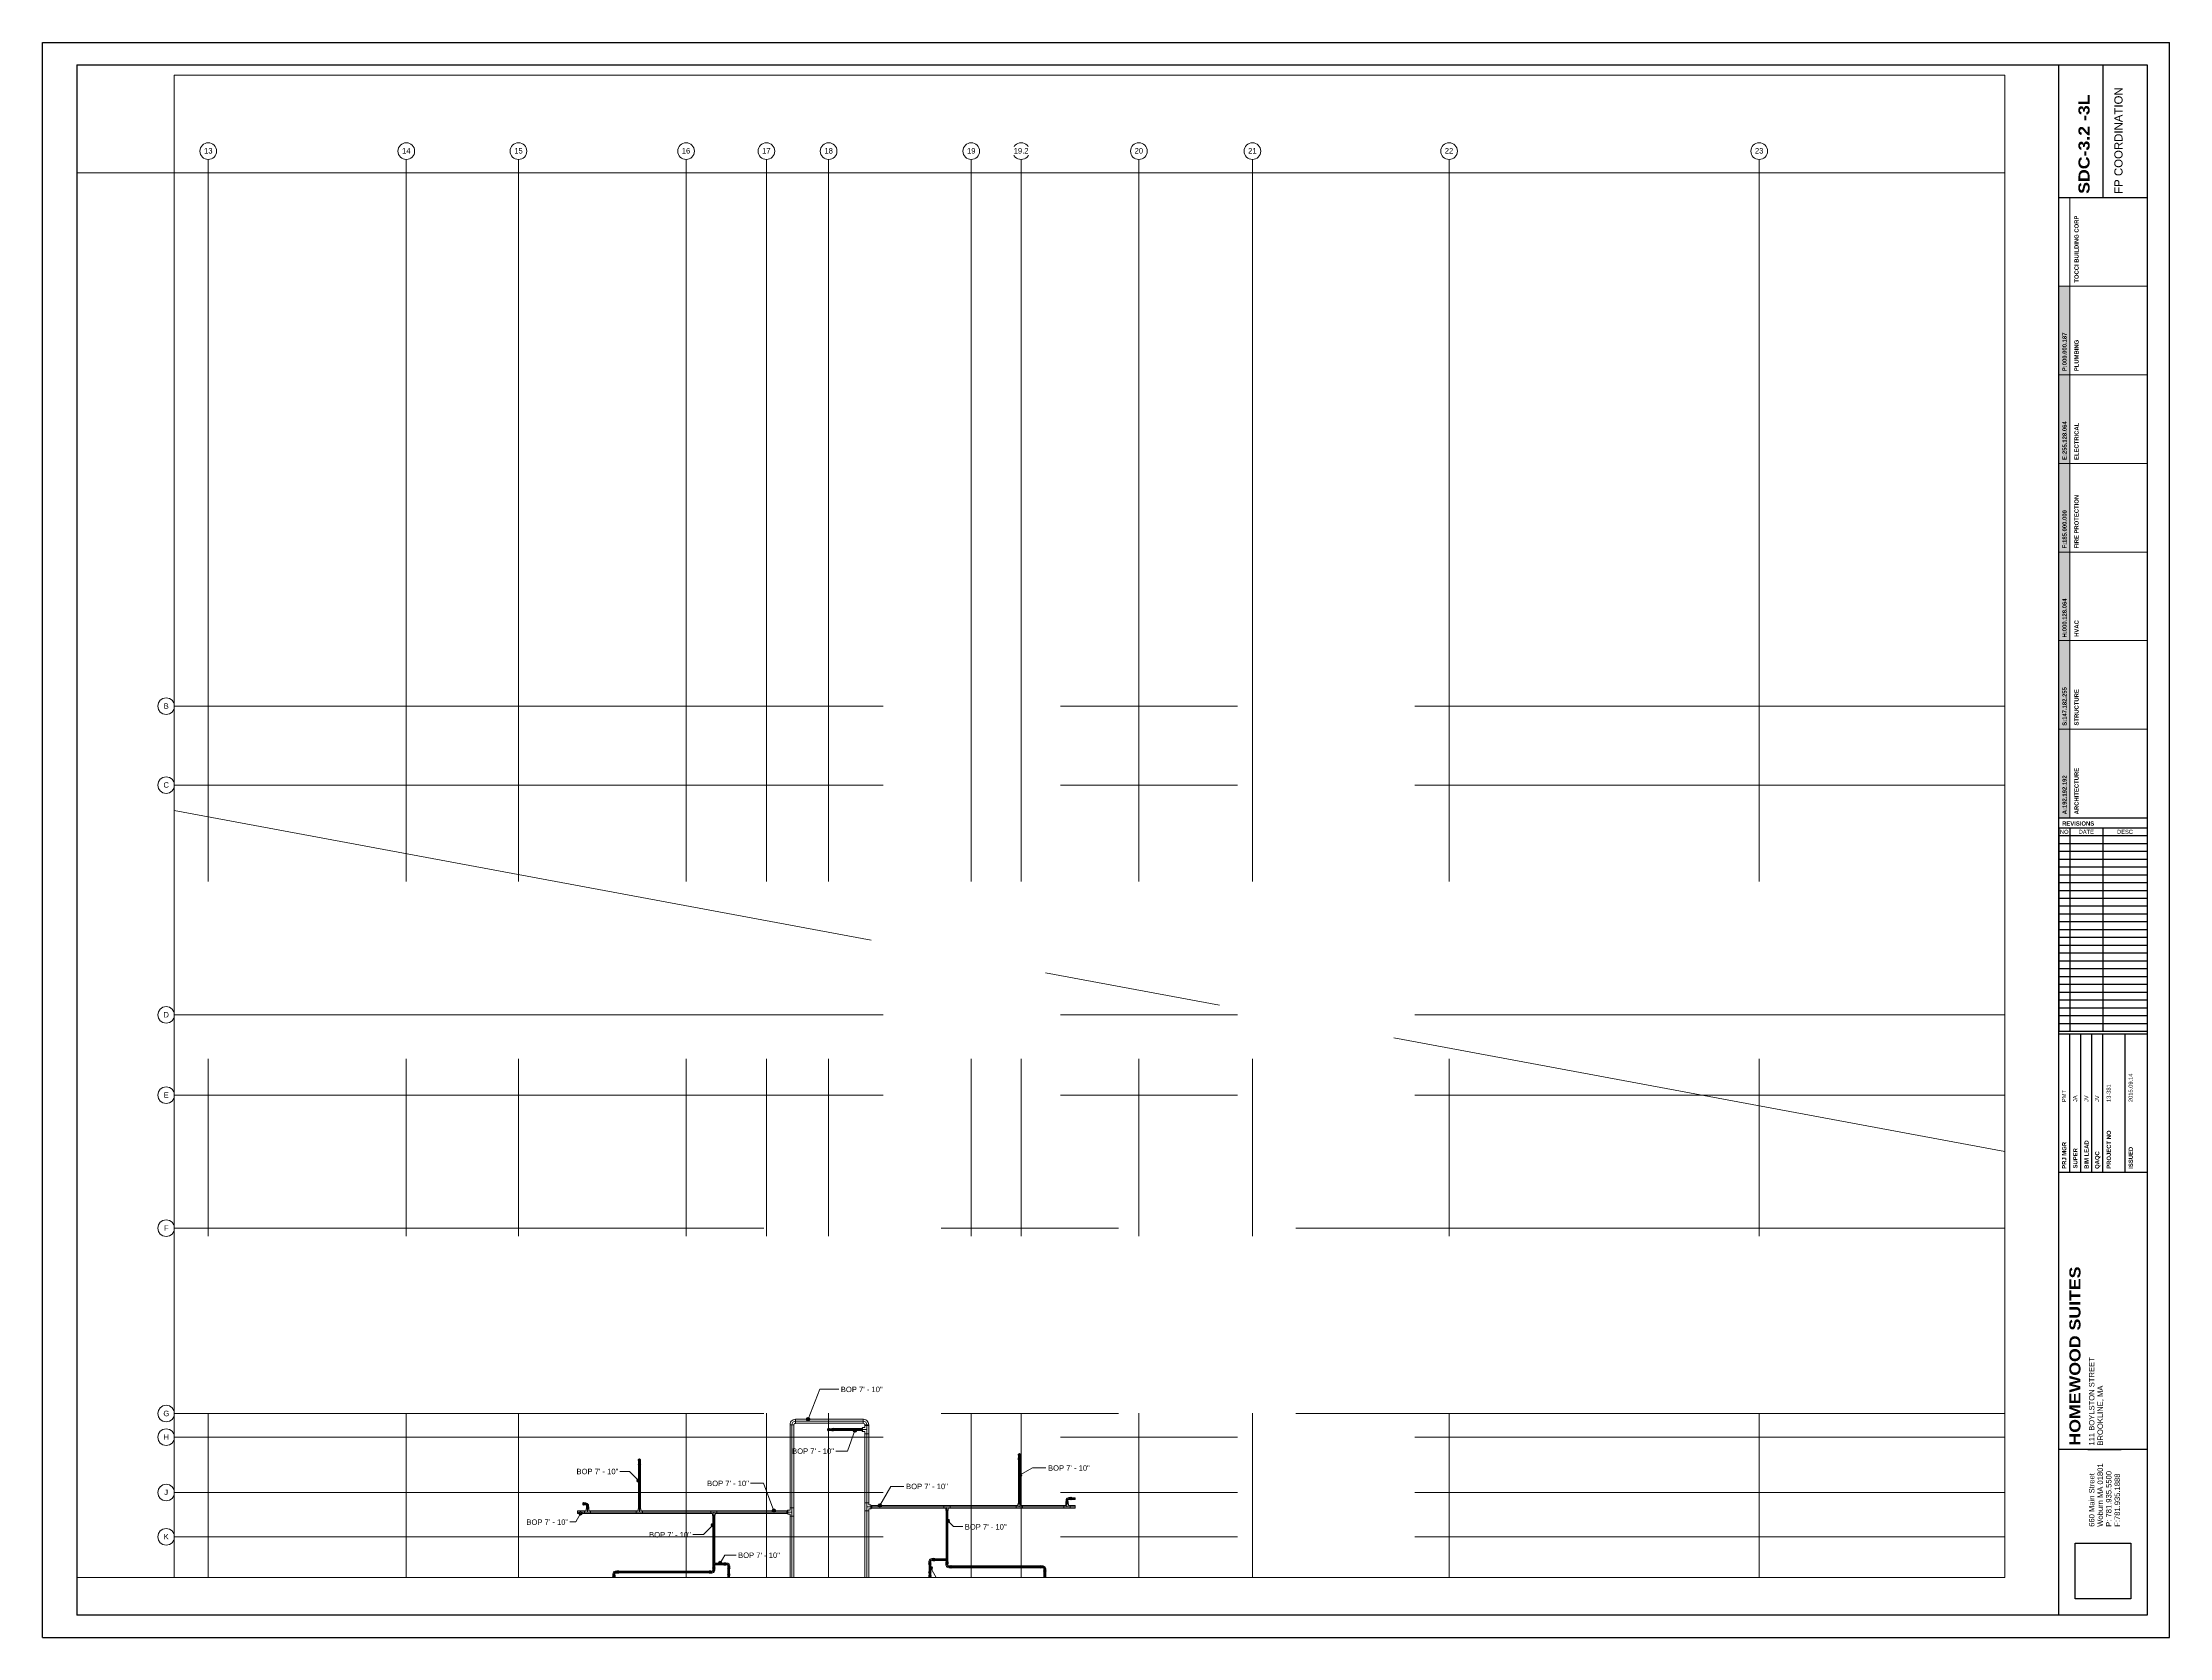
# Paper-space layout 'SDC - 0.0 - LL_A2' of a CAD drawing. Header units: inches. Extents: x -5.5 to 42.5, y -0.2 to 35.8.
# The model-space entities are those that its viewports show. They can reach past a viewport. Long polylines and large blocks are cut down to what shows.
import ezdxf

# ---------------------------------------------------------------- set-up
doc = ezdxf.new("R2010")
doc.units = ezdxf.units.IN
doc.header["$MEASUREMENT"] = 0
doc.linetypes.add('Grid Line', pattern=[0.875, 0.5, -0.125, 0.125, -0.125])
for name, color, linetype, lineweight in [('A-ANNO-NOTE', 250, 'Continuous', 9), ('G-ANNO-DIMS', 251, 'Continuous', 9), ('P-PIPE', 1, 'Continuous', 9), ('P-PIPE-CNTR', 1, 'Continuous', 9), ('S-GRID', 8, 'Continuous', 9), ('S-GRID-IDEN', 8, 'Continuous', 13)]:
    doc.layers.add(name, color=color, linetype=linetype, lineweight=lineweight)
doc.layers.add('VIEWPORT', color=7, linetype='Continuous', plot=False)
doc.layers.add('X - REF - ELEC', color=7, linetype='Continuous', true_color=0xff8040)
doc.styles.add('Arial', font='arial.ttf', dxfattribs={"height": 3.934132})
doc.styles.add('Arial Black', font='', dxfattribs={"height": 0.25})
doc.styles.add('Arial_1', font='arial.ttf', dxfattribs={"height": 5.901198})
doc.styles.add('Arial_2', font='arial.ttf', dxfattribs={"height": 0.092206})
doc.styles.add('Arial_B', font='arialbd.ttf', dxfattribs={"height": 0.095133})
doc.styles.get('Arial Black').set_extended_font_data('Arial Black')
picture_1 = doc.add_image_def('image1.jpg', size_in_pixel=(300, 300))

# ---------------------------------------------------------------- blocks, each defined once
blk = doc.blocks.new('Coordination Legend_36X48_2011 - Coordination Legend_36X48_2011-2112261-')
at = {"layer": 'A-ANNO-NOTE'}
for color, points in [(5, [(0, 10), (0, 12), (0.25, 12), (0.25, 10)]), (3, [(0, 4), (0, 6), (0.25, 6), (0.25, 4)]), (253, [(0, 2), (0.25, 2), (0.25, 0), (0, 0)])]:
    blk.add_hatch(color=color, dxfattribs=at).paths.add_polyline_path(points, flags=0)
at = {"layer": 'A-ANNO-NOTE', "true_color": 0xff8040, "transparency": 33554687}
blk.add_hatch(color=11, dxfattribs=at).paths.add_polyline_path([(0, 10), (0.25, 10), (0.25, 8), (0, 8)], flags=0)
at = {"layer": 'A-ANNO-NOTE', "true_color": 0xb90000}
blk.add_hatch(color=12, dxfattribs=at).paths.add_polyline_path([(0, 8), (0.25, 8), (0.25, 6), (0, 6)], flags=0)
at = {"layer": 'A-ANNO-NOTE', "true_color": 0x93b6ff}
blk.add_hatch(color=151, dxfattribs=at).paths.add_polyline_path([(0, 4), (0.25, 4), (0.25, 2), (0, 2)], flags=0)
at = {"layer": 'A-ANNO-NOTE'}
for p, q in [((0.25, 12), (0.25, 14)), ((0.25, 12), (0, 12)), ((0, 12), (0, 10)), ((0.25, 12), (2, 12)), ((0.25, 10), (0.25, 12)), ((0, 10), (0.25, 10)), ((0, 10), (0, 8)), ((0.25, 10), (0, 10)), ((0.25, 10), (2, 10)), ((0.25, 8), (0.25, 10)), ((0, 8), (0.25, 8)), ((0, 8), (0, 6)), ((0.25, 8), (0, 8)), ((0.25, 8), (2, 8)), ((0.25, 6), (0.25, 8)), ((0, 6), (0.25, 6)), ((0.25, 6), (0, 6)), ((0, 6), (0, 4)), ((0.25, 6), (2, 6)), ((0.25, 4), (0.25, 6)), ((0, 4), (0.25, 4)), ((0, 4), (0, 2)), ((0.25, 4), (0, 4)), ((0.25, 4), (2, 4)), ((0.25, 2), (0.25, 4)), ((0, 2), (0.25, 2)), ((0, 2), (0, 0)), ((0.25, 2), (0, 2)), ((0.25, 2), (2, 2)), ((0.25, 0), (0.25, 2)), ((0, 0), (0.25, 0))]:
    blk.add_line(p, q, dxfattribs=at)
at = {"layer": 'A-ANNO-NOTE', "char_height": 0.09513, "attachment_point": 1, "rotation": 90, "line_spacing_factor": 0.938532, "style": 'Arial_B'}
for s, insert, width in [('P:000.000.187', (0.085, 10.082), 1.008), ('E:255.128.064', (0.085, 8.078), 1.008), ('F:185.000.000', (0.085, 6.081), 1.00012), ('H:000.128.064', (0.085, 4.072), 1.017), ('S:147.182.255', (0.085, 2.079), 1.008), ('A:192.192.192', (0.085, 0.081), 1.01362)]:
    blk.add_mtext(s, dxfattribs=dict(at, insert=insert, width=width))
blk = doc.blocks.new('Elbow - Welded - Generic - Standard-1127339-THIRD LEVEL')
at = {"layer": 'P-PIPE'}
for p, q in [((-2.5, -1.4), (-2.5, 1.4)), ((-2.5, 1.4), (-2.5, -1.4)), ((1.4, 2.5), (-1.4, 2.5)), ((-1.4, 2.5), (1.4, 2.5))]:
    blk.add_line(p, q, dxfattribs=at)
at = {"layer": 'P-PIPE', "flags": 128}
for points in [[(-1.4, 2.5), (-1.5, 2.1), (-1.8, 1.7), (-2.2, 1.5), (-2.5, 1.4)], [(-2.5, -1.4), (-1.7, -1.3), (-0.9, -1.1), (-0.1, -0.6), (0.5, 0), (1, 0.7), (1.3, 1.5), (1.4, 2.3), (1.4, 2.5)]]:
    blk.add_lwpolyline(points, dxfattribs=at)
blk = doc.blocks.new('Victaulic-VicPress316-Elbow 90-45deg Style P568_P571 - Standard-V1-THIRD LEVEL')
at = {"layer": 'P-PIPE'}
for p, q in [((-3.2, 0.8), (-3.5, 0.8)), ((-3.5, 0.8), (-3.5, -0.8)), ((-3.5, -0.8), (-3.5, 0.8)), ((-2.2, 0.7), (-3.5, 0.7)), ((-3.5, -0.7), (-3.5, 0.7)), ((-3.5, 0.7), (-3.5, -0.7)), ((-3.2, -0.8), (-3.2, 0.8)), ((-3.2, 0.8), (-3.2, -0.8)), ((-2.4, 0.8), (-2.9, 0.8)), ((-2.9, -0.8), (-2.9, 0.8)), ((-2.9, 0.8), (-2.9, -0.8)), ((-1.4, 0.7), (-2.3, 0.7)), ((-2.3, 0), (-2.3, 0.7)), ((-2.3, 0.7), (-2.3, 0)), ((-2.2, -0.7), (-2.2, 0.7)), ((-2.2, 0.7), (-2.2, -0.7)), ((-0.8, 3.5), (-0.8, 3.2)), ((0.8, 3.5), (-0.8, 3.5)), ((-0.8, 3.5), (0.8, 3.5)), ((-0.8, 3.2), (0.8, 3.2)), ((0.8, 3.2), (-0.8, 3.2)), ((-0.8, 2.9), (-0.8, 2.4)), ((-0.8, 2.9), (0.8, 2.9)), ((0.8, 2.9), (-0.8, 2.9)), ((-0.7, 3.5), (-0.7, 2.2)), ((-0.7, 3.5), (0.7, 3.5)), ((0.7, 3.5), (-0.7, 3.5)), ((-0.7, 2.3), (-0.7, 1.4)), ((0, 2.3), (-0.7, 2.3)), ((-0.7, 2.3), (0, 2.3)), ((-0.7, 2.2), (0.7, 2.2)), ((0.7, 2.2), (-0.7, 2.2)), ((0, 2.3), (0.7, 2.3)), ((0.7, 2.3), (0, 2.3)), ((0, 1.4), (0, 2.3)), ((0.7, 2.2), (0.7, 3.5)), ((0.7, 1.4), (0.7, 2.3)), ((0.8, 3.2), (0.8, 3.5)), ((0.8, 2.4), (0.8, 2.9)), ((-3.5, -0.7), (-2.2, -0.7)), ((-3.5, -0.8), (-3.2, -0.8)), ((-2.9, -0.8), (-2.4, -0.8)), ((-2.3, 0), (-2.3, -0.7)), ((-2.3, -0.7), (-2.3, 0)), ((-1.4, 0), (-2.3, 0)), ((-2.3, -0.7), (-1.4, -0.7))]:
    blk.add_line(p, q, dxfattribs=at)
at = {"layer": 'P-PIPE', "flags": 128}
for points in [[(-3.2, 0.8), (-3.1, 0.9), (-3, 0.9), (-2.9, 0.8), (-2.9, 0.8)], [(-3.2, 0.8), (-3.2, 0.7), (-3.2, 0.4), (-3.2, 0.1), (-3.2, -0.3), (-3.2, -0.6), (-3.2, -0.8), (-3.2, -0.8)], [(-3.2, -0.8), (-3.2, -0.7), (-3.2, -0.4), (-3.2, -0.1), (-3.2, 0.3), (-3.2, 0.6), (-3.2, 0.8), (-3.2, 0.8)], [(-2.9, -0.8), (-2.9, -0.7), (-2.9, -0.4), (-2.9, -0.1), (-2.9, 0.3), (-2.9, 0.6), (-2.9, 0.8), (-2.9, 0.8)], [(-2.9, 0.8), (-2.9, 0.7), (-2.9, 0.4), (-2.9, 0.1), (-2.9, -0.3), (-2.9, -0.6), (-2.9, -0.8), (-2.9, -0.8)], [(-2.4, 0.8), (-2.2, 0.7), (-2.2, 0.7)], [(-0.7, 1.4), (-0.7, 1), (-1, 0.8), (-1.4, 0.7), (-1.4, 0.7)], [(-1.4, -0.7), (-0.8, -0.6), (-0.2, -0.3), (0.2, 0.1), (0.5, 0.7), (0.7, 1.3), (0.7, 1.4)], [(-0.8, 2.9), (-0.9, 3), (-0.9, 3.1), (-0.8, 3.2), (-0.8, 3.2)], [(0.8, 3.2), (0.7, 3.2), (0.4, 3.2), (0.1, 3.2), (-0.3, 3.2), (-0.6, 3.2), (-0.8, 3.2), (-0.8, 3.2)], [(-0.8, 3.2), (-0.7, 3.2), (-0.4, 3.2), (-0.1, 3.2), (0.3, 3.2), (0.6, 3.2), (0.8, 3.2), (0.8, 3.2)], [(-0.8, 2.9), (-0.7, 2.9), (-0.4, 2.9), (-0.1, 2.9), (0.3, 2.9), (0.6, 2.9), (0.8, 2.9), (0.8, 2.9)], [(0.8, 2.9), (0.7, 2.9), (0.4, 2.9), (0.1, 2.9), (-0.3, 2.9), (-0.6, 2.9), (-0.8, 2.9), (-0.8, 2.9)], [(-0.7, 2.2), (-0.8, 2.4), (-0.8, 2.4)], [(0.8, 2.4), (0.7, 2.2), (0.7, 2.2)], [(0.8, 3.2), (0.9, 3.1), (0.9, 3), (0.8, 2.9), (0.8, 2.9)], [(-2.9, -0.8), (-3, -0.9), (-3.1, -0.9), (-3.2, -0.8), (-3.2, -0.8)], [(-2.2, -0.7), (-2.4, -0.8), (-2.4, -0.8)]]:
    blk.add_lwpolyline(points, dxfattribs=at)
at = {"layer": 'P-PIPE'}
blk.add_arc((-1.4, 1.4), 1.39, 270, 0, dxfattribs=at)
blk = doc.blocks.new('Victaulic-VicPress316-Elbow 90-45deg Style P568_P571 - Standard-V2-THIRD LEVEL')
at = {"layer": 'P-PIPE'}
for p, q in [((-3203.8, 730.1), (-3203.8, 729.6)), ((-3203.8, 729.3), (-3203.8, 729)), ((-3203.7, 731.1), (-3203.7, 730.2)), ((-3203.7, 730.3), (-3203.7, 729)), ((-3203, 730.2), (-3203.7, 730.2)), ((-3203.7, 730.2), (-3203, 730.2)), ((-3203, 732.5), (-3203, 732.5)), ((-3203, 732.5), (-3203, 731.1)), ((-3203, 731.1), (-3203, 730.2)), ((-3203, 730.3), (-3203, 730.3)), ((-3203, 730.3), (-3203, 730.3)), ((-3202.4, 730.2), (-3203, 730.2)), ((-3203, 730.2), (-3202.4, 730.2)), ((-3203, 729.6), (-3203, 729.6)), ((-3203, 729.6), (-3203, 729.6)), ((-3203, 729.3), (-3203, 729.3)), ((-3203, 729.3), (-3203, 729.3)), ((-3203, 729), (-3203, 729)), ((-3203, 729), (-3203, 729)), ((-3203, 729), (-3203, 729)), ((-3203, 729), (-3203, 729)), ((-3202.4, 730.2), (-3202.4, 731.1)), ((-3202.4, 729), (-3202.4, 730.3)), ((-3202.3, 729.6), (-3202.3, 730.1)), ((-3202.3, 729), (-3202.3, 729.3))]:
    blk.add_line(p, q, dxfattribs=at)
at = {"layer": 'P-PIPE', "flags": 128}
for points in [[(-3203, 733.4), (-3203.4, 733.3), (-3203.8, 733.1), (-3203.9, 732.7), (-3203.9, 732.3), (-3203.7, 731.9), (-3203.4, 731.7), (-3203, 731.6)], [(-3203.8, 729.3), (-3203.9, 729.4), (-3203.9, 729.5), (-3203.8, 729.6), (-3203.8, 729.6)], [(-3203, 733.3), (-3203.4, 733.2), (-3203.7, 732.9), (-3203.8, 732.6), (-3203.7, 732.2), (-3203.5, 731.9), (-3203.2, 731.7), (-3203, 731.7)], [(-3203.8, 730.1), (-3203.7, 730.3), (-3203.7, 730.3)], [(-3203.8, 729.6), (-3203.7, 729.6), (-3203.5, 729.6), (-3203.1, 729.6), (-3203, 729.6)], [(-3203, 729.6), (-3203.4, 729.6), (-3203.7, 729.6), (-3203.8, 729.6), (-3203.8, 729.6)], [(-3203.8, 729.3), (-3203.7, 729.3), (-3203.5, 729.3), (-3203.1, 729.3), (-3203, 729.3)], [(-3203, 729.3), (-3203.4, 729.3), (-3203.7, 729.3), (-3203.8, 729.3), (-3203.8, 729.3)], [(-3203.7, 732.5), (-3203.7, 732.4), (-3203.7, 732.1), (-3203.7, 731.7), (-3203.7, 731.2), (-3203.7, 731.1)], [(-3203, 731.6), (-3202.6, 731.7), (-3202.3, 731.9), (-3202.2, 732.3), (-3202.2, 732.7), (-3202.3, 733.1), (-3202.7, 733.3), (-3203, 733.4)], [(-3203, 731.7), (-3202.7, 731.8), (-3202.4, 732.1), (-3202.3, 732.4), (-3202.3, 732.8), (-3202.6, 733.1), (-3202.9, 733.2), (-3203, 733.3)], [(-3202.3, 729.6), (-3202.4, 729.6), (-3202.6, 729.6), (-3203, 729.6), (-3203, 729.6)], [(-3203, 729.6), (-3202.7, 729.6), (-3202.4, 729.6), (-3202.3, 729.6), (-3202.3, 729.6)], [(-3202.3, 729.3), (-3202.4, 729.3), (-3202.6, 729.3), (-3203, 729.3), (-3203, 729.3)], [(-3203, 729.3), (-3202.7, 729.3), (-3202.4, 729.3), (-3202.3, 729.3), (-3202.3, 729.3)], [(-3202.4, 731.1), (-3202.4, 731.6), (-3202.4, 732), (-3202.4, 732.3), (-3202.4, 732.5), (-3202.4, 732.5)], [(-3202.4, 730.3), (-3202.3, 730.1), (-3202.3, 730.1)], [(-3202.3, 729.6), (-3202.2, 729.5), (-3202.1, 729.4), (-3202.3, 729.3), (-3202.3, 729.3)]]:
    blk.add_lwpolyline(points, dxfattribs=at)
at = {"layer": 'P-PIPE'}
for radius, start, end in [(0.767, 90, 270), (0.767, 90, 270), (0.767, 90, 270), (0.658, 90, 270), (0.658, 90, 270), (0.658, 90, 180), (0.658, 180, 270), (0.766, 270, 90), (0.766, 270, 90), (0.766, 270, 90), (0.658, 270, 90), (0.657, 270, 90), (0.658, 0, 90), (0.658, 270, 0)]:
    blk.add_arc((-3203, 732.5), radius, start, end, dxfattribs=at)
blk = doc.blocks.new('Victaulic-VicPress316-Elbow 90-45deg Style P568_P571 - Standard-V11-THIRD LEVEL')
at = {"layer": 'P-PIPE'}
for p, q in [((-3.2, 0.8), (-3.5, 0.8)), ((-3.5, 0.8), (-3.5, -0.8)), ((-3.5, -0.8), (-3.5, 0.8)), ((-2.2, 0.7), (-3.5, 0.7)), ((-3.5, -0.7), (-3.5, 0.7)), ((-3.5, 0.7), (-3.5, -0.7)), ((-3.2, -0.8), (-3.2, 0.8)), ((-3.2, 0.8), (-3.2, -0.8)), ((-2.4, 0.8), (-2.9, 0.8)), ((-2.9, -0.8), (-2.9, 0.8)), ((-2.9, 0.8), (-2.9, -0.8)), ((-1.4, 0.7), (-2.3, 0.7)), ((-2.3, 0), (-2.3, 0.7)), ((-2.3, 0.7), (-2.3, 0)), ((-2.3, 0), (-2.3, -0.7)), ((-2.3, -0.7), (-2.3, 0)), ((-1.4, 0), (-2.3, 0)), ((-2.2, -0.7), (-2.2, 0.7)), ((-2.2, 0.7), (-2.2, -0.7)), ((-3.5, -0.7), (-2.2, -0.7)), ((-3.5, -0.8), (-3.2, -0.8)), ((-2.9, -0.8), (-2.4, -0.8)), ((-2.3, -0.7), (-1.4, -0.7)), ((-0.8, -2.4), (-0.8, -2.9)), ((0.8, -2.9), (-0.8, -2.9)), ((-0.8, -2.9), (0.8, -2.9)), ((-0.8, -3.2), (-0.8, -3.5)), ((0.8, -3.2), (-0.8, -3.2)), ((-0.8, -3.2), (0.8, -3.2)), ((-0.8, -3.5), (0.8, -3.5)), ((0.8, -3.5), (-0.8, -3.5)), ((-0.7, -1.4), (-0.7, -2.3)), ((-0.7, -2.2), (-0.7, -3.5)), ((0.7, -2.2), (-0.7, -2.2)), ((-0.7, -2.2), (0.7, -2.2)), ((0, -2.3), (-0.7, -2.3)), ((-0.7, -2.3), (0, -2.3)), ((0.7, -3.5), (-0.7, -3.5)), ((-0.7, -3.5), (0.7, -3.5)), ((0, -1.4), (0, -2.3)), ((0, -2.3), (0.7, -2.3)), ((0.7, -2.3), (0, -2.3)), ((0.7, -2.3), (0.7, -1.4)), ((0.7, -3.5), (0.7, -2.2)), ((0.8, -2.9), (0.8, -2.4)), ((0.8, -3.5), (0.8, -3.2))]:
    blk.add_line(p, q, dxfattribs=at)
at = {"layer": 'P-PIPE', "flags": 128}
for points in [[(-3.2, 0.8), (-3.1, 0.9), (-3, 0.9), (-2.9, 0.8), (-2.9, 0.8)], [(-3.2, 0.8), (-3.2, 0.7), (-3.2, 0.4), (-3.2, 0.1), (-3.2, -0.3), (-3.2, -0.6), (-3.2, -0.8), (-3.2, -0.8)], [(-3.2, -0.8), (-3.2, -0.7), (-3.2, -0.4), (-3.2, -0.1), (-3.2, 0.3), (-3.2, 0.6), (-3.2, 0.8), (-3.2, 0.8)], [(-2.9, -0.8), (-2.9, -0.7), (-2.9, -0.4), (-2.9, -0.1), (-2.9, 0.3), (-2.9, 0.6), (-2.9, 0.8), (-2.9, 0.8)], [(-2.9, 0.8), (-2.9, 0.7), (-2.9, 0.4), (-2.9, 0.1), (-2.9, -0.3), (-2.9, -0.6), (-2.9, -0.8), (-2.9, -0.8)], [(-2.4, 0.8), (-2.2, 0.7), (-2.2, 0.7)], [(0.7, -1.4), (0.6, -0.8), (0.3, -0.2), (-0.1, 0.2), (-0.7, 0.5), (-1.3, 0.7), (-1.4, 0.7)], [(-2.9, -0.8), (-3, -0.9), (-3.1, -0.9), (-3.2, -0.8), (-3.2, -0.8)], [(-2.2, -0.7), (-2.4, -0.8), (-2.4, -0.8)], [(-1.4, -0.7), (-1, -0.7), (-0.8, -1), (-0.7, -1.4), (-0.7, -1.4)], [(-0.8, -3.2), (-0.9, -3.1), (-0.9, -3), (-0.8, -2.9), (-0.8, -2.9)], [(-0.8, -2.4), (-0.7, -2.2), (-0.7, -2.2)], [(0.8, -2.9), (0.7, -2.9), (0.4, -2.9), (0.1, -2.9), (-0.3, -2.9), (-0.6, -2.9), (-0.8, -2.9), (-0.8, -2.9)], [(-0.8, -2.9), (-0.7, -2.9), (-0.4, -2.9), (-0.1, -2.9), (0.3, -2.9), (0.6, -2.9), (0.8, -2.9), (0.8, -2.9)], [(-0.8, -3.2), (-0.7, -3.2), (-0.4, -3.2), (-0.1, -3.2), (0.3, -3.2), (0.6, -3.2), (0.8, -3.2), (0.8, -3.2)], [(0.8, -3.2), (0.7, -3.2), (0.4, -3.2), (0.1, -3.2), (-0.3, -3.2), (-0.6, -3.2), (-0.8, -3.2), (-0.8, -3.2)], [(0.7, -2.2), (0.8, -2.4), (0.8, -2.4)], [(0.8, -2.9), (0.9, -3), (0.9, -3.1), (0.8, -3.2), (0.8, -3.2)]]:
    blk.add_lwpolyline(points, dxfattribs=at)
at = {"layer": 'P-PIPE'}
blk.add_arc((-1.4, -1.4), 1.39, 360, 90, dxfattribs=at)
blk = doc.blocks.new('Grid - 3_16_-139788-THIRD LEVEL')
at = {"layer": 'S-GRID-IDEN'}
blk.add_circle((0, 0), 0.188, dxfattribs=at)

msp = doc.modelspace()

# ---------------------------------------------------------------- linework, layer by layer
at = {"layer": 'G-ANNO-DIMS'}
for p, q in [((-1922.9, 825), (-1914.3, 846.7)), ((-1914.3, 846.7), (-1900.7, 846.7)), ((-1889, 816.8), (-1894.3, 802)), ((-1894.3, 802), (-1902.9, 802)), ((-2051.8, 787.3), (-2058.7, 787.3)), ((-2045.3, 780.7), (-2051.8, 787.3)), ((-1769.7, 784.7), (-1760.7, 789.9)), ((-1760.7, 789.9), (-1751.1, 789.9)), ((-1955.1, 778.7), (-1964.4, 778.7)), ((-1947.5, 758.9), (-1955.1, 778.7)), ((-1871, 762.6), (-1863, 776.5)), ((-1863, 776.5), (-1853.6, 776.5)), ((-2087.2, 757), (-2090.7, 750.8)), ((-2090.7, 750.8), (-2094.8, 750.8)), ((-1998.5, 741.7), (-2006.2, 741.7)), ((-1991.6, 748.5), (-1998.5, 741.7)), ((-1821.9, 751.5), (-1817.8, 747.4)), ((-1817.8, 747.4), (-1811.2, 747.4)), ((-1986.3, 721.1), (-1983, 726.8)), ((-1983, 726.8), (-1974.9, 726.8)), ((-1834.2, 717.3), (-1823.9, 699.5))]:
    msp.add_line(p, q, dxfattribs=at)
at = {"layer": 'G-ANNO-DIMS', "lineweight": 50}
for centre in [(-1922.9, 825), (-1889, 816.8), (-1769.7, 784.7), (-2045.3, 780.7), (-2087.2, 757), (-1947.5, 758.9), (-1871, 762.6), (-1991.6, 748.5), (-1821.9, 751.5), (-1986.3, 721.1), (-1834.2, 717.3)]:
    msp.add_circle(centre, 1, dxfattribs=at)
at = {"layer": 'P-PIPE'}
for p, q in [((-1935.9, 821), (-1935.9, 760.9)), ((-1935.9, 821), (-1933.1, 821)), ((-1933.1, 760.9), (-1933.1, 821)), ((-1883, 825), (-1932, 825)), ((-1932, 822.1), (-1932, 825)), ((-1932, 822.1), (-1883, 822.1)), ((-1884.1, 818.2), (-1905.7, 818.2)), ((-1905.7, 818.2), (-1905.7, 816.8)), ((-1905.7, 816.8), (-1884.1, 816.8)), ((-1883.5, 818.8), (-1884.1, 818.1)), ((-1884.1, 818.2), (-1884.1, 816.8)), ((-1884.1, 816.9), (-1883.5, 816.2)), ((-1881.9, 818.9), (-1883.5, 818.9)), ((-1883.5, 816.1), (-1883.5, 818.9)), ((-1883.5, 818.9), (-1883.5, 816.1)), ((-1883.5, 816.1), (-1881.9, 816.1)), ((-1883, 822.1), (-1883, 825)), ((-1881.9, 821), (-1881.9, 820.5)), ((-1881.9, 821), (-1879.1, 821)), ((-1881.9, 820.5), (-1881.9, 818.9)), ((-1881.9, 820.5), (-1879.1, 820.5)), ((-1879.1, 820.5), (-1881.9, 820.5)), ((-1881.9, 820.5), (-1879.1, 820.5)), ((-1881.9, 816.1), (-1881.9, 814.5)), ((-1881.9, 814.5), (-1881.9, 764.6)), ((-1881.9, 814.5), (-1879.1, 814.5)), ((-1881.9, 814.5), (-1879.1, 814.5)), ((-1879.1, 814.5), (-1881.9, 814.5)), ((-1879.1, 820.5), (-1879.1, 821)), ((-1879.1, 814.5), (-1879.1, 820.5)), ((-1879.1, 764.6), (-1879.1, 814.5)), ((-2045.3, 793.1), (-2045.3, 760.6)), ((-2045.3, 793.1), (-2044, 793.1)), ((-2044, 760.6), (-2044, 793.1)), ((-1771, 796.8), (-1771, 764.3)), ((-1771, 796.8), (-1769.7, 796.8)), ((-1769.7, 764.3), (-1769.7, 796.8)), ((-1729.9, 768.3), (-1733.5, 768.3)), ((-1733.5, 767), (-1733.5, 768.3)), ((-1729.9, 767), (-1729.9, 768.3)), ((-2084.4, 758.9), (-2089.5, 758.9)), ((-2089.5, 757), (-2089.5, 758.9)), ((-2089.5, 757), (-2084.4, 757)), ((-2084.5, 764.6), (-2085.1, 764.6)), ((-2085.1, 763.3), (-2085.1, 764.6)), ((-2085.1, 763.3), (-2084.5, 763.3)), ((-2084.5, 763.3), (-2084.5, 764.6)), ((-2083.1, 758.9), (-2084.4, 758.9)), ((-2084.4, 758.9), (-2084.4, 757)), ((-2084.4, 757), (-2084.4, 758.9)), ((-2084.4, 757), (-2084.4, 758.9)), ((-2084.4, 757), (-2079.9, 757)), ((-2083.1, 760.2), (-2083.1, 758.9)), ((-2081.2, 760.2), (-2083.1, 760.2)), ((-2083.1, 760.2), (-2081.2, 760.2)), ((-2082.7, 760.6), (-2082.9, 760.2)), ((-2082.8, 761.6), (-2082.8, 760.6)), ((-2082.8, 761.6), (-2081.5, 761.6)), ((-2082.8, 760.6), (-2081.5, 760.6)), ((-2081.3, 760.2), (-2081.6, 760.6)), ((-2081.5, 760.6), (-2081.5, 761.6)), ((-2081.2, 758.9), (-2081.2, 760.2)), ((-2079.9, 758.9), (-2081.2, 758.9)), ((-2079.9, 758.9), (-2079.9, 757)), ((-2079.9, 757), (-2079.9, 758.9)), ((-2046.9, 758.9), (-2079.9, 758.9)), ((-2079.9, 757), (-2079.9, 758.9)), ((-2079.9, 757), (-2046.9, 757)), ((-2045.6, 758.9), (-2046.9, 758.9)), ((-2046.9, 758.9), (-2046.9, 757)), ((-2046.9, 757), (-2046.9, 758.9)), ((-2046.9, 757), (-2046.9, 758.9)), ((-2046.9, 757), (-2042.4, 757)), ((-2045.6, 760.2), (-2045.6, 758.9)), ((-2043.7, 760.2), (-2045.6, 760.2)), ((-2045.6, 760.2), (-2043.7, 760.2)), ((-2045.2, 760.6), (-2045.4, 760.2)), ((-2045.3, 760.6), (-2044, 760.6)), ((-2043.8, 760.2), (-2044.1, 760.6)), ((-2043.7, 758.9), (-2043.7, 760.2)), ((-2042.4, 758.9), (-2043.7, 758.9)), ((-2042.4, 758.9), (-2042.4, 757)), ((-2042.4, 757), (-2042.4, 758.9)), ((-1993.2, 758.9), (-2042.4, 758.9)), ((-2042.4, 757), (-2042.4, 758.9)), ((-2042.4, 757), (-1993.2, 757)), ((-1988.7, 758.9), (-1993.2, 758.9)), ((-1993.2, 757), (-1993.2, 758.9)), ((-1993.2, 758.9), (-1993.2, 757)), ((-1993.2, 757), (-1993.2, 758.9)), ((-1993.2, 757), (-1991.9, 757)), ((-1991.9, 757), (-1991.9, 755.7)), ((-1990, 755.7), (-1991.9, 755.7)), ((-1991.9, 755.7), (-1990, 755.7)), ((-1991.8, 755.7), (-1991.5, 755.3)), ((-1991.6, 755.3), (-1991.6, 721.9)), ((-1990.3, 755.3), (-1991.6, 755.3)), ((-1990.4, 755.3), (-1990.1, 755.7)), ((-1990.3, 721.9), (-1990.3, 755.3)), ((-1990, 757), (-1988.7, 757)), ((-1990, 755.7), (-1990, 757)), ((-1938.1, 758.9), (-1988.7, 758.9)), ((-1988.7, 757), (-1988.7, 758.9)), ((-1988.7, 757), (-1988.7, 758.9)), ((-1988.7, 758.9), (-1988.7, 757)), ((-1988.7, 757), (-1938.1, 757)), ((-1937.5, 759.2), (-1938.1, 758.7)), ((-1938.1, 757), (-1938.1, 758.9)), ((-1938.1, 757.1), (-1937.5, 756.6)), ((-1935.9, 759.4), (-1937.5, 759.4)), ((-1937.5, 759.4), (-1937.5, 756.5)), ((-1937.5, 756.5), (-1937.5, 759.4)), ((-1937.5, 756.5), (-1935.9, 756.5)), ((-1935.9, 760.9), (-1933.1, 760.9)), ((-1935.9, 760.9), (-1935.9, 759.4)), ((-1935.9, 760.9), (-1933.1, 760.9)), ((-1933.1, 760.9), (-1935.9, 760.9)), ((-1935.9, 756.5), (-1935.9, 754.9)), ((-1935.9, 754.9), (-1933.1, 754.9)), ((-1933.1, 754.9), (-1935.9, 754.9)), ((-1935.9, 754.9), (-1935.9, 622.3)), ((-1935.9, 754.9), (-1933.1, 754.9)), ((-1933.1, 754.9), (-1933.1, 760.9)), ((-1933.1, 622.3), (-1933.1, 754.9)), ((-1881.9, 764.6), (-1881.9, 758.7)), ((-1879.1, 764.6), (-1881.9, 764.6)), ((-1881.9, 764.6), (-1879.1, 764.6)), ((-1881.9, 764.6), (-1879.1, 764.6)), ((-1879.1, 758.7), (-1881.9, 758.7)), ((-1881.9, 758.7), (-1879.1, 758.7)), ((-1881.9, 758.7), (-1881.9, 674.7)), ((-1881.9, 758.7), (-1879.1, 758.7)), ((-1879.1, 763.1), (-1879.1, 764.6)), ((-1877.5, 763.1), (-1879.1, 763.1)), ((-1879.1, 758.7), (-1879.1, 760.2)), ((-1879.1, 760.2), (-1877.5, 760.2)), ((-1879.1, 674.7), (-1879.1, 758.7)), ((-1877.5, 760.2), (-1877.5, 763.1)), ((-1877.5, 763.1), (-1877.5, 760.2)), ((-1876.9, 762.5), (-1877.5, 763)), ((-1877.5, 760.3), (-1876.9, 760.8)), ((-1824.8, 762.6), (-1876.9, 762.6)), ((-1876.9, 762.6), (-1876.9, 760.7)), ((-1876.9, 760.7), (-1824.8, 760.7)), ((-1824.8, 762.6), (-1824.8, 760.7)), ((-1820.3, 762.6), (-1824.8, 762.6)), ((-1824.8, 760.7), (-1824.8, 762.6)), ((-1824.8, 762.6), (-1824.8, 760.7)), ((-1824.8, 760.7), (-1823.5, 760.7)), ((-1823.5, 760.7), (-1823.5, 759.4)), ((-1823.5, 759.4), (-1821.6, 759.4)), ((-1821.6, 759.4), (-1823.5, 759.4)), ((-1823.4, 759.4), (-1823.1, 759)), ((-1823.2, 759), (-1823.2, 725.1)), ((-1823.2, 759), (-1821.9, 759)), ((-1822, 759), (-1821.7, 759.4)), ((-1821.9, 725.1), (-1821.9, 759)), ((-1821.6, 760.7), (-1820.3, 760.7)), ((-1821.6, 759.4), (-1821.6, 760.7)), ((-1820.3, 760.7), (-1820.3, 762.6)), ((-1820.3, 762.6), (-1820.3, 760.7)), ((-1772.6, 762.6), (-1820.3, 762.6)), ((-1820.3, 762.6), (-1820.3, 760.7)), ((-1820.3, 760.7), (-1772.6, 760.7)), ((-1771.3, 762.6), (-1772.6, 762.6)), ((-1772.6, 762.6), (-1772.6, 760.7)), ((-1772.6, 760.7), (-1772.6, 762.6)), ((-1772.6, 762.6), (-1772.6, 760.7)), ((-1772.6, 760.7), (-1768.1, 760.7)), ((-1771.3, 763.9), (-1771.3, 762.6)), ((-1771.3, 763.9), (-1769.4, 763.9)), ((-1769.4, 763.9), (-1771.3, 763.9)), ((-1770.9, 764.3), (-1771.2, 763.9)), ((-1771, 764.3), (-1769.7, 764.3)), ((-1769.6, 763.9), (-1769.8, 764.3)), ((-1769.4, 762.6), (-1769.4, 763.9)), ((-1768.1, 762.6), (-1769.4, 762.6)), ((-1768.1, 762.6), (-1768.1, 760.7)), ((-1768.1, 760.7), (-1768.1, 762.6)), ((-1738.1, 762.6), (-1768.1, 762.6)), ((-1768.1, 762.6), (-1768.1, 760.7)), ((-1768.1, 760.7), (-1738.1, 760.7)), ((-1736.8, 762.6), (-1738.1, 762.6)), ((-1738.1, 762.6), (-1738.1, 760.7)), ((-1738.1, 760.7), (-1738.1, 762.6)), ((-1738.1, 762.6), (-1738.1, 760.7)), ((-1738.1, 760.7), (-1733.6, 760.7)), ((-1736.8, 763.9), (-1736.8, 762.6)), ((-1736.8, 763.9), (-1734.9, 763.9)), ((-1734.9, 763.9), (-1736.8, 763.9)), ((-1736.4, 764.3), (-1736.7, 763.9)), ((-1736.5, 765.3), (-1736.5, 764.3)), ((-1736.5, 765.3), (-1735.2, 765.3)), ((-1736.5, 764.3), (-1735.2, 764.3)), ((-1735.1, 763.9), (-1735.3, 764.3)), ((-1735.2, 764.3), (-1735.2, 765.3)), ((-1734.9, 762.6), (-1734.9, 763.9)), ((-1733.6, 762.6), (-1734.9, 762.6)), ((-1733.6, 762.6), (-1733.6, 760.7)), ((-1733.6, 760.7), (-1733.6, 762.6)), ((-1729.9, 762.6), (-1733.6, 762.6)), ((-1733.6, 762.6), (-1733.6, 760.7)), ((-1733.6, 760.7), (-1729.9, 760.7)), ((-1733.5, 767), (-1729.9, 767)), ((-1729.9, 762.6), (-1729.9, 760.7)), ((-1990.3, 721.9), (-1991.6, 721.9)), ((-1991.6, 721.9), (-1991.6, 718.9)), ((-1990.3, 721.9), (-1991.6, 721.9)), ((-1991.6, 721.9), (-1990.3, 721.9)), ((-1990.3, 721.1), (-1990.3, 721.9)), ((-1824.1, 724.2), (-1832.5, 724.2)), ((-1832.5, 724.2), (-1832.5, 722.9)), ((-1832.5, 722.9), (-1824.1, 722.9)), ((-1823.2, 724.2), (-1824.1, 724.2)), ((-1824.1, 724.2), (-1824.1, 722.9)), ((-1824.1, 722.9), (-1824.1, 724.2)), ((-1824.1, 724.2), (-1824.1, 722.9)), ((-1824.1, 722.9), (-1823.2, 722.9)), ((-1823.2, 725.1), (-1821.9, 725.1)), ((-1823.2, 725.1), (-1823.2, 724.2)), ((-1823.2, 725.1), (-1821.9, 725.1)), ((-1821.9, 725.1), (-1823.2, 725.1)), ((-1823.2, 722.9), (-1823.2, 722.1)), ((-1823.2, 722.1), (-1821.9, 722.1)), ((-1821.9, 722.1), (-1823.2, 722.1)), ((-1823.2, 722.1), (-1823.2, 720.7)), ((-1821.9, 722.1), (-1823.2, 722.1)), ((-1821.9, 722.1), (-1821.9, 725.1)), ((-1821.9, 720.7), (-1821.9, 722.1)), ((-2063.8, 712.3), (-2063.8, 654.4)), ((-2063.8, 712.3), (-2062.5, 712.3)), ((-2062.5, 654.4), (-2062.5, 712.3)), ((-1993.3, 715.3), (-2060.8, 715.3)), ((-2060.8, 715.3), (-2060.8, 714)), ((-2060.8, 714), (-1993.3, 714)), ((-1993.3, 715.3), (-1993.3, 714)), ((-1990.3, 718.9), (-1991.6, 718.9)), ((-1991.6, 718.9), (-1990.3, 718.9)), ((-1991.6, 718.9), (-1991.6, 717)), ((-1990.3, 718.9), (-1991.6, 718.9)), ((-1990.3, 717), (-1991.6, 717)), ((-1989.5, 721.1), (-1990.3, 721.1)), ((-1990.3, 718.9), (-1990.3, 719.8)), ((-1990.3, 719.8), (-1989.5, 719.8)), ((-1990.3, 717), (-1990.3, 718.9)), ((-1989.5, 721.1), (-1989.5, 719.8)), ((-1989.5, 719.8), (-1989.5, 721.1)), ((-1982.5, 721.1), (-1989.5, 721.1)), ((-1989.5, 719.8), (-1989.5, 721.1)), ((-1989.5, 719.8), (-1982.5, 719.8)), ((-1982.5, 719.8), (-1982.5, 721.1)), ((-1980.8, 718.1), (-1980.8, 712.3)), ((-1979.5, 718.1), (-1980.8, 718.1)), ((-1979.5, 712.3), (-1980.8, 712.3)), ((-1979.5, 712.3), (-1979.5, 718.1)), ((-1835.5, 721.2), (-1835.5, 714)), ((-1834.2, 721.2), (-1835.5, 721.2)), ((-1834.2, 714), (-1835.5, 714)), ((-1834.2, 714), (-1834.2, 721.2)), ((-1821.9, 720.7), (-1823.2, 720.7)), ((-1754.2, 719), (-1820.2, 719)), ((-1820.2, 717.7), (-1820.2, 719)), ((-1820.2, 717.7), (-1754.2, 717.7)), ((-1754.2, 717.7), (-1754.2, 719)), ((-1752.5, 716), (-1752.5, 658.1)), ((-1752.5, 716), (-1751.2, 716)), ((-1751.2, 658.1), (-1751.2, 716))]:
    msp.add_line(p, q, dxfattribs=at)
for centre, radius, start, end in [((-1908, 817.5), 0.657, 0, 180), ((-1908, 817.5), 0.658, 180, 0), ((-1908, 817.2), 0.329, 90, 270), ((-1908, 817.8), 0.329, 270, 90), ((-1770.4, 799.2), 0.658, 0, 180), ((-1770.4, 799.2), 0.657, 180, 0), ((-1770.4, 798.8), 0.329, 90, 270), ((-1770.4, 799.5), 0.329, 270, 90), ((-2044.6, 795.4), 0.658, 0, 180), ((-2044.6, 795.4), 0.657, 180, 0), ((-2044.6, 795.1), 0.329, 90, 270), ((-2044.6, 795.8), 0.329, 270, 90), ((-1980.1, 709.9), 0.658, 0, 180), ((-1980.1, 709.9), 0.657, 180, 0), ((-1980.1, 709.6), 0.329, 90, 270), ((-1980.1, 710.3), 0.329, 270, 90), ((-1834.9, 711.7), 0.657, 0, 180), ((-1834.9, 711.7), 0.658, 180, 0), ((-1834.9, 711.3), 0.329, 90, 270), ((-1834.9, 712), 0.329, 270, 90)]:
    msp.add_arc(centre, radius, start, end, dxfattribs=at)
at = {"layer": 'P-PIPE-CNTR'}
for p, q in [((-1934.5, 821), (-1934.5, 760.9)), ((-1934.5, 821), (-1934.5, 760.9)), ((-1932, 823.5), (-1883, 823.5)), ((-1932, 823.5), (-1883, 823.5)), ((-1909, 817.5), (-1907, 817.5)), ((-1908, 816.5), (-1908, 818.5)), ((-1908, 817.5), (-1906.6, 817.5)), ((-1906.6, 817.5), (-1905.7, 817.5)), ((-1906.6, 817.5), (-1904.5, 817.5)), ((-1884.1, 817.5), (-1905.7, 817.5)), ((-1884.1, 817.5), (-1905.7, 817.5)), ((-1883.5, 817.5), (-1884.1, 817.5)), ((-1883.5, 817.5), (-1880.5, 817.5)), ((-1880.5, 821), (-1880.5, 820.5)), ((-1880.5, 821), (-1880.5, 820.5)), ((-1880.5, 814.5), (-1880.5, 820.5)), ((-1880.5, 814.5), (-1880.5, 764.6)), ((-1880.5, 814.5), (-1880.5, 764.6)), ((-1771.4, 799.2), (-1769.4, 799.2)), ((-1770.4, 798.2), (-1770.4, 800.2)), ((-1770.4, 799.2), (-1770.4, 797.8)), ((-2045.6, 795.4), (-2043.6, 795.4)), ((-2044.6, 794.4), (-2044.6, 796.4)), ((-2044.6, 795.4), (-2044.6, 794)), ((-2044.6, 794), (-2044.6, 793.1)), ((-2044.6, 794), (-2044.6, 791.9)), ((-2044.6, 793.1), (-2044.6, 760.6)), ((-2044.6, 793.1), (-2044.6, 760.6)), ((-1770.4, 797.8), (-1770.4, 796.8)), ((-1770.4, 797.8), (-1770.4, 795.6)), ((-1770.4, 796.8), (-1770.4, 764.3)), ((-1770.4, 796.8), (-1770.4, 764.3)), ((-2089.5, 757.9), (-2084.4, 757.9)), ((-2089.5, 757.9), (-2084.4, 757.9)), ((-2083.5, 763.9), (-2085.7, 763.9)), ((-2085.1, 763.9), (-2084.5, 763.9)), ((-2085.1, 763.9), (-2084.5, 763.9)), ((-2083.5, 763.9), (-2084.5, 763.9)), ((-2079.9, 757.9), (-2084.4, 757.9)), ((-2082.1, 761.6), (-2082.1, 762.5)), ((-2082.1, 761.6), (-2082.1, 760.6)), ((-2082.1, 761.6), (-2082.1, 760.6)), ((-2082.1, 760.2), (-2082.1, 760.6)), ((-2082.1, 760.2), (-2082.1, 757.9)), ((-2079.9, 757.9), (-2046.9, 757.9)), ((-2079.9, 757.9), (-2046.9, 757.9)), ((-2042.4, 757.9), (-2046.9, 757.9)), ((-2044.6, 760.2), (-2044.6, 760.6)), ((-2044.6, 760.2), (-2044.6, 757.9)), ((-2042.4, 757.9), (-1993.2, 757.9)), ((-2042.4, 757.9), (-1993.2, 757.9)), ((-1988.7, 757.9), (-1993.2, 757.9)), ((-1990.9, 755.7), (-1990.9, 757.9)), ((-1990.9, 755.7), (-1990.9, 755.3)), ((-1990.9, 721.9), (-1990.9, 755.3)), ((-1990.9, 721.9), (-1990.9, 755.3)), ((-1988.7, 757.9), (-1938.1, 757.9)), ((-1988.7, 757.9), (-1938.1, 757.9)), ((-1937.5, 757.9), (-1938.1, 757.9)), ((-1937.5, 757.9), (-1934.5, 757.9)), ((-1934.5, 760.9), (-1934.5, 754.9)), ((-1934.5, 754.9), (-1934.5, 622.3)), ((-1934.5, 754.9), (-1934.5, 622.3)), ((-1880.5, 758.7), (-1880.5, 764.6)), ((-1877.5, 761.7), (-1880.5, 761.7)), ((-1880.5, 758.7), (-1880.5, 674.7)), ((-1880.5, 758.7), (-1880.5, 674.7)), ((-1877.5, 761.7), (-1876.9, 761.7)), ((-1824.8, 761.7), (-1876.9, 761.7)), ((-1824.8, 761.7), (-1876.9, 761.7)), ((-1824.8, 761.7), (-1820.3, 761.7)), ((-1822.6, 759.4), (-1822.6, 761.7)), ((-1822.6, 759.4), (-1822.6, 759)), ((-1822.6, 759), (-1822.6, 725.1)), ((-1822.6, 759), (-1822.6, 725.1)), ((-1772.6, 761.7), (-1820.3, 761.7)), ((-1772.6, 761.7), (-1820.3, 761.7)), ((-1772.6, 761.7), (-1768.1, 761.7)), ((-1770.4, 763.9), (-1770.4, 764.3)), ((-1770.4, 763.9), (-1770.4, 761.7)), ((-1738.1, 761.7), (-1768.1, 761.7)), ((-1738.1, 761.7), (-1768.1, 761.7)), ((-1738.1, 761.7), (-1733.6, 761.7)), ((-1735.9, 766.3), (-1735.9, 765.3)), ((-1735.9, 766.3), (-1735.9, 764.1)), ((-1735.9, 765.3), (-1735.9, 764.3)), ((-1735.9, 765.3), (-1735.9, 764.3)), ((-1735.9, 763.9), (-1735.9, 764.3)), ((-1735.9, 763.9), (-1735.9, 761.7)), ((-1733.5, 767.7), (-1734.5, 767.7)), ((-1729.9, 761.7), (-1733.6, 761.7)), ((-1729.9, 761.7), (-1733.6, 761.7)), ((-1733.5, 767.7), (-1729.9, 767.7)), ((-1733.5, 767.7), (-1729.9, 767.7)), ((-1990.9, 721.9), (-1990.9, 718.9)), ((-1834.9, 722.2), (-1834.9, 721.2)), ((-1834.9, 722.2), (-1834.9, 720)), ((-1832.5, 723.6), (-1833.5, 723.6)), ((-1824.1, 723.6), (-1832.5, 723.6)), ((-1824.1, 723.6), (-1832.5, 723.6)), ((-1824.1, 723.6), (-1822.6, 723.6)), ((-1822.6, 725.1), (-1822.6, 722.1)), ((-1822.6, 720.7), (-1822.6, 722.1)), ((-1822.6, 720.7), (-1822.6, 722.1)), ((-2063.1, 713.3), (-2063.1, 712.3)), ((-2063.1, 713.3), (-2063.1, 711.1)), ((-2063.1, 712.3), (-2063.1, 654.4)), ((-2063.1, 712.3), (-2063.1, 654.4)), ((-2060.8, 714.6), (-2061.7, 714.6)), ((-1993.3, 714.6), (-2060.8, 714.6)), ((-1993.3, 714.6), (-2060.8, 714.6)), ((-1993.3, 714.6), (-1992.3, 714.6)), ((-1989.5, 720.4), (-1990.9, 720.4)), ((-1990.9, 717), (-1990.9, 718.9)), ((-1990.9, 717), (-1990.9, 718.9)), ((-1990.9, 716), (-1990.9, 718.2)), ((-1990.9, 716), (-1990.9, 717)), ((-1989.5, 720.4), (-1982.5, 720.4)), ((-1989.5, 720.4), (-1982.5, 720.4)), ((-1981.5, 720.4), (-1983.7, 720.4)), ((-1981.5, 720.4), (-1982.5, 720.4)), ((-1981.1, 709.9), (-1979.1, 709.9)), ((-1980.1, 718.1), (-1980.1, 719)), ((-1980.1, 712.3), (-1980.1, 718.1)), ((-1980.1, 712.3), (-1980.1, 718.1)), ((-1980.1, 711.3), (-1980.1, 713.4)), ((-1980.1, 711.3), (-1980.1, 712.3)), ((-1980.1, 709.9), (-1980.1, 711.3)), ((-1980.1, 708.9), (-1980.1, 710.9)), ((-1835.9, 711.7), (-1833.9, 711.7)), ((-1834.9, 714), (-1834.9, 721.2)), ((-1834.9, 714), (-1834.9, 721.2)), ((-1834.9, 713), (-1834.9, 715.2)), ((-1834.9, 713), (-1834.9, 714)), ((-1834.9, 711.7), (-1834.9, 713)), ((-1834.9, 710.7), (-1834.9, 712.7)), ((-1822.6, 719.8), (-1822.6, 721.9)), ((-1822.6, 719.8), (-1822.6, 720.7)), ((-1820.2, 718.4), (-1821.2, 718.4)), ((-1820.2, 718.4), (-1754.2, 718.4)), ((-1820.2, 718.4), (-1754.2, 718.4)), ((-1754.2, 718.4), (-1753.3, 718.4)), ((-1751.9, 717), (-1751.9, 716)), ((-1751.9, 717), (-1751.9, 714.9)), ((-1751.9, 716), (-1751.9, 658.1)), ((-1751.9, 716), (-1751.9, 658.1))]:
    msp.add_line(p, q, dxfattribs=at)
for centre, radius, start, end in [((-1932, 821), 2.52, 90, 180), ((-1883, 821), 2.52, 0, 90), ((-2083.5, 762.5), 1.39, 0, 90), ((-1734.5, 766.3), 1.39, 90, 180), ((-1833.5, 722.2), 1.39, 90, 180), ((-2061.7, 713.3), 1.39, 90, 180), ((-1992.3, 716), 1.39, 270, 0), ((-1981.5, 719), 1.39, 0, 90), ((-1821.2, 719.8), 1.39, 180, 270), ((-1753.3, 717), 1.39, 0, 90)]:
    msp.add_arc(centre, radius, start, end, dxfattribs=at)
at = {"layer": 'S-GRID', "linetype": 'Grid Line'}
msp.add_line((-3580, 1488.3), (228, 778.5), dxfattribs=at)

# ---------------------------------------------------------------- block references
at = {"layer": 'P-PIPE'}
for name, p, rotation in [('Elbow - Welded - Generic - Standard-1127339-THIRD LEVEL', (-1934.5, 823.5), 180), ('Victaulic-VicPress316-Elbow 90-45deg Style P568_P571 - Standard-V2-THIRD LEVEL', (-1175.5, 4020.5), 90), ('Elbow - Welded - Generic - Standard-1127339-THIRD LEVEL', (-1880.5, 823.5), 90), ('Victaulic-VicPress316-Elbow 90-45deg Style P568_P571 - Standard-V1-THIRD LEVEL', (-1735.9, 767.7), 180), ('Victaulic-VicPress316-Elbow 90-45deg Style P568_P571 - Standard-V1-THIRD LEVEL', (-2082.1, 763.9), 90), ('Victaulic-VicPress316-Elbow 90-45deg Style P568_P571 - Standard-V1-THIRD LEVEL', (-1834.9, 723.6), 180), ('Victaulic-VicPress316-Elbow 90-45deg Style P568_P571 - Standard-V1-THIRD LEVEL', (-2063.1, 714.6), 180), ('Victaulic-VicPress316-Elbow 90-45deg Style P568_P571 - Standard-V1-THIRD LEVEL', (-1980.1, 720.4), 90), ('Victaulic-VicPress316-Elbow 90-45deg Style P568_P571 - Standard-V2-THIRD LEVEL', (-5183.2, 1442.4), 180), ('Victaulic-VicPress316-Elbow 90-45deg Style P568_P571 - Standard-V2-THIRD LEVEL', (-5037.9, 1444.1), 180), ('Victaulic-VicPress316-Elbow 90-45deg Style P568_P571 - Standard-V11-THIRD LEVEL', (-1822.6, 718.4), 180)]:
    msp.add_blockref(name, p, dxfattribs=dict(at, rotation=rotation))
for name, p in [('Victaulic-VicPress316-Elbow 90-45deg Style P568_P571 - Standard-V2-THIRD LEVEL', (1432.7, 66.7)), ('Victaulic-VicPress316-Elbow 90-45deg Style P568_P571 - Standard-V2-THIRD LEVEL', (1158.4, 62.9)), ('Victaulic-VicPress316-Elbow 90-45deg Style P568_P571 - Standard-V1-THIRD LEVEL', (-1990.9, 714.6)), ('Victaulic-VicPress316-Elbow 90-45deg Style P568_P571 - Standard-V11-THIRD LEVEL', (-1751.9, 718.4))]:
    msp.add_blockref(name, p, dxfattribs=at)
at = {"layer": 'S-GRID-IDEN', "xscale": 31.99999999999999, "yscale": 31.99999999999999, "zscale": 31.99999999999999}
for p, rotation in [((-2356, 1777.7), 180), ((-2213, 1777.7), 180), ((-2132, 1777.7), 180), ((-2011, 1777.7), 180), ((-1953, 1777.7), 180), ((-1908, 1777.7), 180), ((-1805, 1777.7), 180), ((-1769, 1777.7), 180), ((-1684, 1777.7), 180), ((-1602, 1777.7), 180), ((-1460, 1777.7), 180), ((-1236, 1777.7), 180), ((-3641.7, 1340), 269.9999999999996), ((-3641.7, 1283), 269.9999999999996), ((-3641.7, 1117), 269.9999999999996), ((-3641.7, 1059), 269.9999999999996), ((-3641.7, 963), 90), ((-3641.7, 829), 90), ((-3641.7, 812), 269.9999999999996), ((-3641.7, 772), 269.9999999999996), ((-3641.7, 740), 269.9999999999996)]:
    msp.add_blockref('Grid - 3_16_-139788-THIRD LEVEL', p, dxfattribs=dict(at, rotation=rotation))

# ---------------------------------------------------------------- texts
at = {"layer": 'G-ANNO-DIMS', "char_height": 3.934, "width": 35.952, "attachment_point": 1, "line_spacing_factor": 0.938532, "style": 'Arial'}
for insert in [(-1899.2, 848.5), (-1934.4, 803.9), (-2090.1, 789.2), (-1749.6, 791.7), (-1995.8, 780.6), (-1852.1, 778.4), (-2126.3, 752.6), (-2037.7, 743.5), (-1809.7, 749.2), (-1973.4, 728.7)]:
    msp.add_mtext('BOP 7\' - 10"', dxfattribs=dict(at, insert=insert))

# ---------------------------------------------------------------- next in the draw order: texts
at = {"layer": 'S-GRID-IDEN', "lineweight": 9, "char_height": 3.93, "attachment_point": 2, "line_spacing_factor": 0.938532, "style": 'Arial', "bg_fill": 3, "box_fill_scale": 1.25, "bg_fill_color": 0, "bg_fill_transparency": 0}
for s, insert, width in [('13', (-2356, 1779.9), 7.296), ('14', (-2213, 1779.9), 7.296), ('15', (-2132, 1779.9), 7.296), ('16', (-2011, 1779.9), 7.296), ('17', (-1953, 1779.9), 7.296), ('18', (-1908, 1779.9), 7.296), ('19', (-1805, 1779.9), 7.296), ('19.2', (-1769, 1779.9), 12.768), ('20', (-1684, 1779.9), 7.296), ('21', (-1602, 1779.9), 7.296), ('22', (-1460, 1779.9), 7.296), ('23', (-1236, 1779.9), 7.296), ('B', (-3641.7, 1342.1), 4.368), ('C', (-3641.7, 1285.1), 4.704), ('D', (-3641.7, 1119.1), 4.704), ('E', (-3641.7, 1061.1), 4.368), ('F', (-3641.6, 965.1), 3.984), ('G', (-3641.6, 831.1), 5.088), ('H', (-3641.7, 814.1), 4.704), ('J', (-3641.7, 774.1), 3.264), ('K', (-3641.7, 742.1), 4.368)]:
    msp.add_mtext(s, dxfattribs=dict(at, insert=insert, width=width))

# ---------------------------------------------------------------- next in the draw order: linework, layer by layer
at = {"layer": 'S-GRID', "linetype": 'Grid Line'}
for p, q in [((-2356, 1771.7), (-2356, -484.3)), ((-2213, 1771.7), (-2213, -484.3)), ((-2132, 1771.7), (-2132, -484.3)), ((-2011, 1771.7), (-2011, -484.3)), ((-1953, 1771.7), (-1953, -484.3)), ((-1908, 1771.7), (-1908, -484.3)), ((-1805, 1771.7), (-1805, -484.3)), ((-1769, 1771.7), (-1769, -484.3)), ((-1684, 1771.7), (-1684, -484.3)), ((-1602, 1771.7), (-1602, -484.3)), ((-1460, 1771.7), (-1460, -484.3)), ((-1236, 1771.7), (-1236, -484.3)), ((-3635.7, 1340), (228, 1340)), ((-3635.7, 1283), (228, 1283)), ((-3635.7, 1117), (228, 1117)), ((-3635.7, 1059), (228, 1059)), ((228, 963), (-3635.7, 963)), ((228, 829), (-3635.7, 829)), ((-3635.7, 812), (228, 812)), ((-3635.7, 772), (228, 772)), ((-3635.7, 740), (228, 740))]:
    msp.add_line(p, q, dxfattribs=at)

psp = doc.layouts.new('SDC - 0.0 - LL_A2')

# ---------------------------------------------------------------- linework, layer by layer
for p, q in [((-5.512, 35.801), (42.488, 35.801)), ((-5.512, -0.199), (-5.512, 35.801)), ((42.488, -0.199), (42.488, 35.801)), ((-4.736, 35.301), (41.988, 35.301)), ((-4.736, 35.301), (-4.736, 0.301)), ((40.988, 35.301), (40.988, 32.301)), ((41.988, 35.301), (41.988, 0.301)), ((39.988, 32.301), (41.988, 32.301)), ((41.985, 18.071), (41.985, 17.894)), ((41.985, 17.894), (41.985, 13.477)), ((41.985, 17.717), (39.99, 17.717)), ((41.985, 17.541), (39.99, 17.541)), ((41.985, 17.364), (39.99, 17.364)), ((41.985, 17.187), (39.99, 17.187)), ((41.985, 17.011), (39.99, 17.011)), ((41.985, 16.834), (39.99, 16.834)), ((41.985, 16.657), (39.99, 16.657)), ((41.985, 16.481), (39.99, 16.481)), ((41.985, 16.304), (39.99, 16.304)), ((41.985, 16.127), (39.99, 16.127)), ((41.985, 15.951), (39.99, 15.951)), ((41.985, 15.774), (39.99, 15.774)), ((41.985, 15.597), (39.99, 15.597)), ((41.985, 15.42), (39.99, 15.42)), ((41.985, 15.244), (39.99, 15.244)), ((41.985, 15.067), (39.99, 15.067)), ((41.985, 14.89), (39.99, 14.89)), ((41.985, 14.714), (39.99, 14.714)), ((41.985, 14.537), (39.99, 14.537)), ((41.985, 14.36), (39.99, 14.36)), ((41.985, 14.184), (39.99, 14.184)), ((41.985, 14.007), (39.99, 14.007)), ((41.985, 13.83), (39.99, 13.83)), ((41.985, 13.654), (39.99, 13.654)), ((41.985, 13.477), (39.99, 13.477)), ((39.988, 13.426), (41.988, 13.426)), ((40.238, 10.301), (40.238, 13.426)), ((40.488, 10.301), (40.488, 13.426)), ((40.738, 10.301), (40.738, 13.426)), ((40.988, 10.301), (40.988, 13.426)), ((41.488, 10.301), (41.488, 13.426)), ((39.988, 10.301), (41.988, 10.301)), ((41.988, 0.301), (-4.736, 0.301)), ((-5.512, -0.199), (42.488, -0.199))]:
    psp.add_line(p, q)

# ---------------------------------------------------------------- texts
at = {"lineweight": 9, "attachment_point": 1, "rotation": 90}
for s, insert, char_height, width, line_spacing_factor, style in [('SDC-3.2 -3L', (40.435, 32.386), 0.25, 2.82013, 1.176471, 'Arial Black'), ('FP COORDINATION', (41.245, 32.386), 0.18441, 3.09825, 0.938532, 'Arial_1'), ('2015.09.14', (41.565, 11.886), 0.0922, 0.7695, 0.938532, 'Arial_2'), ('PMT', (40.064, 11.886), 0.0922, 0.17888, 0.938532, 'Arial_2'), ('JA', (40.314, 11.886), 0.0922, 0.33187, 0.938532, 'Arial_2'), ('JV', (40.568, 11.886), 0.0922, 0.315, 0.938532, 'Arial_2'), ('JV', (40.807, 11.886), 0.0922, 0.58612, 0.938532, 'Arial_2'), ('13-381', (41.069, 11.886), 0.0922, 0.5625, 0.938532, 'Arial_2')]:
    psp.add_mtext(s, dxfattribs=dict(at, insert=insert, char_height=char_height, width=width, line_spacing_factor=line_spacing_factor, style=style))
at = {"color": 7, "insert": (40.066, 18.221), "char_height": 0.0951, "width": 0.83812, "attachment_point": 1, "line_spacing_factor": 0.938532, "style": 'Arial_B', "bg_fill": 3, "box_fill_scale": 1.25, "bg_fill_color": 0, "bg_fill_transparency": 0}
psp.add_mtext('REVISIONS', dxfattribs=at)
at = {"insert": (41.485, 18.032), "char_height": 0.0922, "width": 0.42525, "attachment_point": 2, "line_spacing_factor": 0.938532, "style": 'Arial_2'}
psp.add_mtext('DESC', dxfattribs=at)
at = {"color": 7, "lineweight": 30, "insert": (40.672, 2.299), "char_height": 0.12294, "width": 1.7055, "attachment_point": 1, "rotation": 90, "line_spacing_factor": 0.938532, "style": 'Arial', "bg_fill": 3, "box_fill_scale": 1.25, "bg_fill_color": 0, "bg_fill_transparency": 0}
psp.add_mtext('660 Main Street\\PWoburn MA 01801\\PP: 781.935.5500\\PF:781.935.1888', dxfattribs=at)

# ---------------------------------------------------------------- pictures from other files: only their frames are drawn
at = {"layer": 'X - REF - ELEC'}
image = psp.add_image(picture_1, insert=(41.613, 0.676), size_in_units=(1.25, 1.25), rotation=90, dxfattribs=at)
image.dxf.flags = 7

# ---------------------------------------------------------------- viewports
at = {"layer": 'VIEWPORT'}
psp.add_viewport(center=(18.114, 33.962), size=(41.311, 2.199761), view_center_point=(-1719.697, 1797.285), view_height=70.39241, dxfattribs=at)
for center, size, view_center_point, view_height, status in [((-3.639, 17.01), (2.195, 31.7036), (-3671.081, 1218.022), 1014.5142, 4), ((18.114, 17.01), (41.311, 31.70357), (-1719.697, 1218.022), 1014.51416, 3)]:
    psp.add_viewport(center=center, size=size, view_center_point=view_center_point, view_height=view_height, status=status, dxfattribs=at)

# ---------------------------------------------------------------- next in the draw order: linework, layer by layer
for p, q in [((40.239, 18.071), (39.99, 18.071)), ((39.99, 18.071), (39.99, 17.894)), ((41.985, 17.894), (39.99, 17.894)), ((39.99, 17.894), (39.99, 13.477)), ((40.984, 18.071), (40.239, 18.071)), ((40.239, 18.071), (40.239, 17.894)), ((40.239, 17.894), (40.239, 13.477)), ((41.985, 18.071), (40.984, 18.071)), ((40.984, 18.071), (40.984, 17.894)), ((40.984, 17.894), (40.984, 13.477)), ((39.988, 4.051), (41.988, 4.051))]:
    psp.add_line(p, q)

# ---------------------------------------------------------------- next in the draw order: block references
psp.add_blockref('Coordination Legend_36X48_2011 - Coordination Legend_36X48_2011-2112261-', (39.988, 18.301))

# ---------------------------------------------------------------- next in the draw order: texts
at = {"char_height": 0.0922, "attachment_point": 2, "line_spacing_factor": 0.938532, "style": 'Arial_2'}
for s, insert, width in [('NO', (40.115, 18.032), 0.2295), ('DATE', (40.612, 18.032), 0.40837)]:
    psp.add_mtext(s, dxfattribs=dict(at, insert=insert, width=width))
at = {"color": 7, "char_height": 0.0951, "attachment_point": 1, "rotation": 90, "line_spacing_factor": 0.938532, "style": 'Arial_B', "bg_fill": 3, "box_fill_scale": 1.25, "bg_fill_color": 0, "bg_fill_transparency": 0}
for s, insert, width in [('PRJ MGR', (40.067, 10.381), 0.702), ('ISSUED', (41.568, 10.381), 0.57262)]:
    psp.add_mtext(s, dxfattribs=dict(at, insert=insert, width=width))
at = {"lineweight": 9, "insert": (40.23, 4.132), "char_height": 0.25, "width": 5.86061, "attachment_point": 1, "rotation": 90, "line_spacing_factor": 1.176471, "style": 'Arial Black'}
psp.add_mtext('HOMEWOOD SUITES', dxfattribs=at)

# ---------------------------------------------------------------- next in the draw order: linework, layer by layer
psp.add_line((39.988, 35.301), (39.988, 0.301))

# ---------------------------------------------------------------- next in the draw order: texts
at = {"attachment_point": 1, "rotation": 90, "line_spacing_factor": 0.938532, "style": 'Arial_B', "bg_fill": 3, "box_fill_scale": 1.25, "bg_fill_color": 0, "bg_fill_transparency": 0}
for s, insert, char_height, width in [('TOCCI BUILDING CORP', (40.343, 30.381), 0.09513, 1.75725), ('PLUMBING', (40.343, 28.383), 0.0951, 0.82237), ('ELECTRICAL', (40.343, 26.379), 0.0951, 0.97312), ('FIRE PROTECTION', (40.343, 24.38), 0.09513, 1.40512), ('HVAC', (40.343, 22.387), 0.0951, 0.43312), ('STRUCTURE', (40.343, 20.386), 0.0951, 0.95062), ('ARCHITECTURE', (40.343, 18.381), 0.09513, 1.21275)]:
    psp.add_mtext(s, dxfattribs=dict(at, insert=insert, char_height=char_height, width=width))
at = {"color": 7, "insert": (40.317, 10.388), "char_height": 0.0951, "width": 0.52987, "attachment_point": 1, "rotation": 90, "line_spacing_factor": 0.938532, "style": 'Arial_B', "bg_fill": 3, "box_fill_scale": 1.25, "bg_fill_color": 0, "bg_fill_transparency": 0}
psp.add_mtext('SUPER', dxfattribs=at)
at = {"lineweight": 9, "insert": (40.672, 4.132), "char_height": 0.12294, "width": 2.136, "attachment_point": 1, "rotation": 90, "line_spacing_factor": 0.938532, "style": 'Arial', "bg_fill": 3, "box_fill_scale": 1.25, "bg_fill_color": 0, "bg_fill_transparency": 0}
psp.add_mtext('111 BOYLSTON STREET \\PBROOKLINE, MA', dxfattribs=at)

# ---------------------------------------------------------------- next in the draw order: linework, layer by layer
psp.add_line((39.988, 18.301), (41.988, 18.301))

# ---------------------------------------------------------------- next in the draw order: texts
at = {"color": 7, "insert": (40.57, 10.38), "char_height": 0.0951, "width": 0.74137, "attachment_point": 1, "rotation": 90, "line_spacing_factor": 0.938532, "style": 'Arial_B', "bg_fill": 3, "box_fill_scale": 1.25, "bg_fill_color": 0, "bg_fill_transparency": 0}
psp.add_mtext('BIM LEAD', dxfattribs=at)

# ---------------------------------------------------------------- next in the draw order: texts
at = {"color": 7, "insert": (40.809, 10.378), "char_height": 0.0951, "width": 0.46012, "attachment_point": 1, "rotation": 90, "line_spacing_factor": 0.938532, "style": 'Arial_B', "bg_fill": 3, "box_fill_scale": 1.25, "bg_fill_color": 0, "bg_fill_transparency": 0}
psp.add_mtext('QAQC', dxfattribs=at)

# ---------------------------------------------------------------- next in the draw order: texts
at = {"color": 7, "insert": (41.072, 10.381), "char_height": 0.0951, "width": 1.00238, "attachment_point": 1, "rotation": 90, "line_spacing_factor": 0.938532, "style": 'Arial_B', "bg_fill": 3, "box_fill_scale": 1.25, "bg_fill_color": 0, "bg_fill_transparency": 0}
psp.add_mtext('PROJECT NO', dxfattribs=at)

doc.saveas('drawing.dxf')
